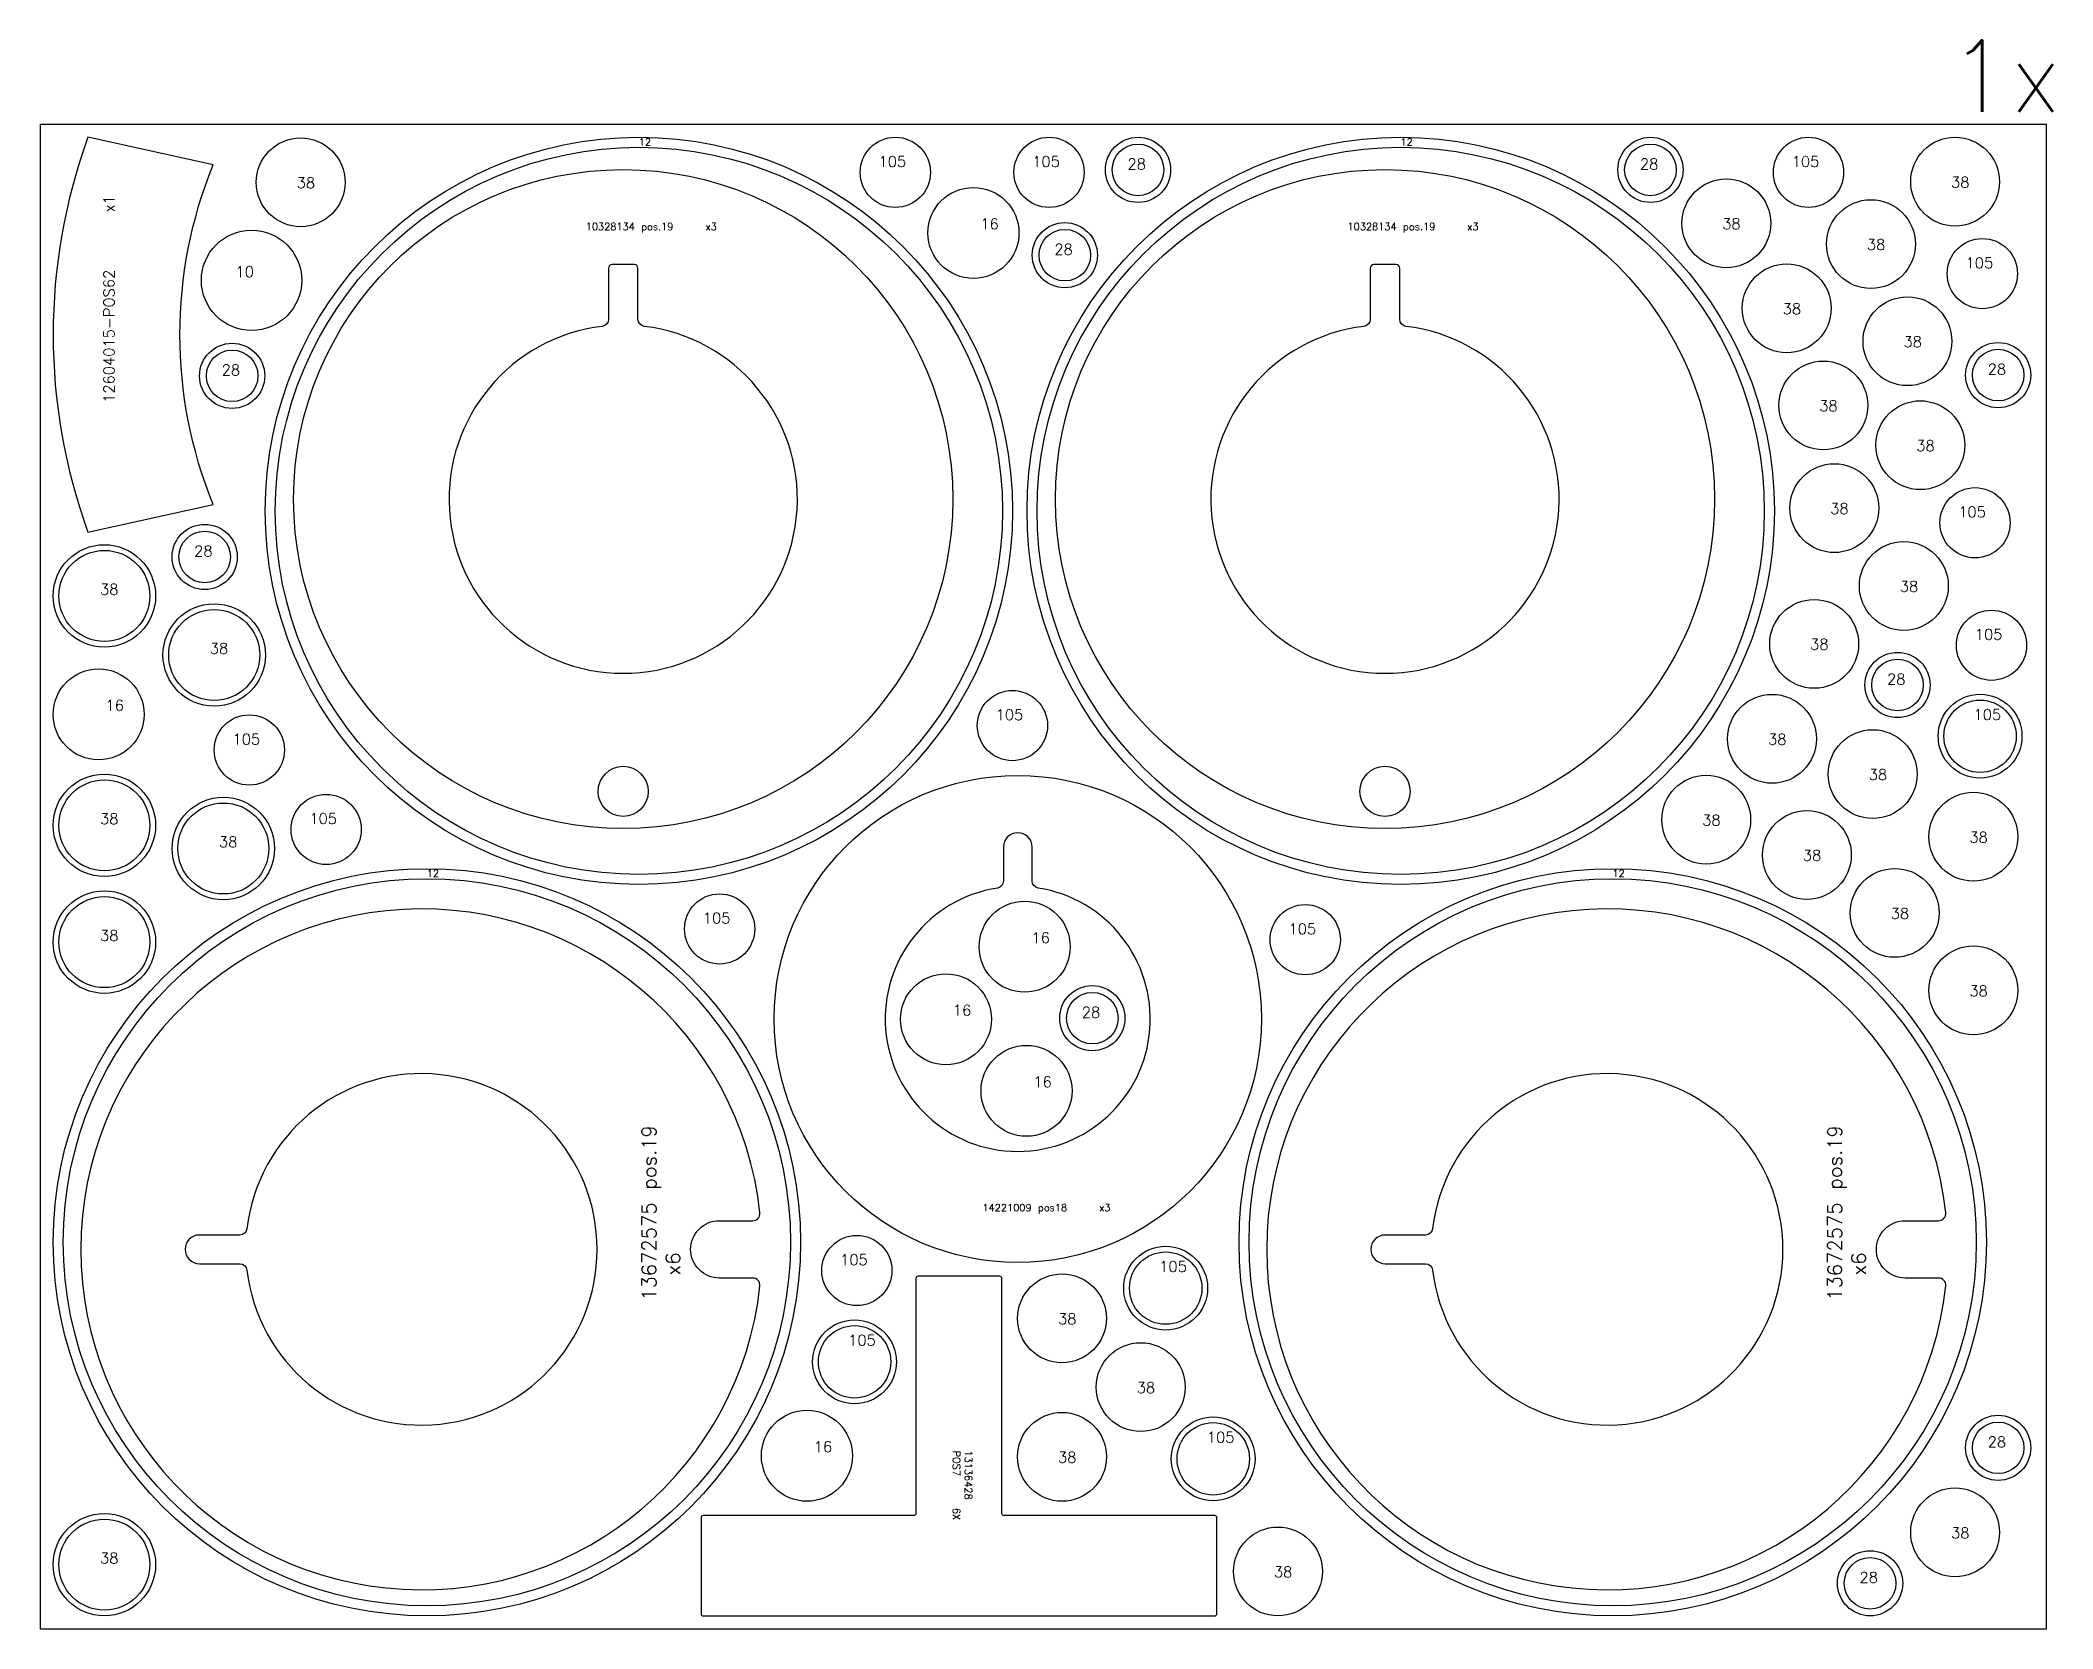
# Model space of a CAD drawing. Header units: millimetres. Extents: x 0 to 16240, y 0 to 2266.
# Drawn here: x 2940 to 5749, y 0 to 2217 of the extents above; entities that cross this region are included whole.
import ezdxf

# ---------------------------------------------------------------- set-up
doc = ezdxf.new("R2010")
doc.units = ezdxf.units.MM
for name, color, linetype in [('--NestedParts--', 7, 'Continuous'), ('sheet', 24, 'Continuous'), ('Texto', 7, 'Continuous')]:
    doc.layers.add(name, color=color, linetype=linetype)
doc.styles.get("Standard").update_dxf_attribs({"font": 'txt.shx'})

msp = doc.modelspace()

# ---------------------------------------------------------------- texts
at = {"insert": (5603, 2217.5), "char_height": 100, "attachment_point": 1}
msp.add_mtext_dynamic_manual_height_columns('1x', width=763.866, gutter_width=1, heights=[0], dxfattribs=at)
at = {"layer": 'Texto', "color": 3, "attachment_point": 1}
for s, insert, char_height, width in [('12', (3775.2, 2080.5), 10, 107.151), ('12', (4838.4, 2080.5), 10, 107.151), ('105', (4109.9, 2055.6), 15, 42.531), ('105', (4324.5, 2055.6), 15, 42.531), ('28', (4457.4, 2052.2), 15, 42.531), ('28', (5172.6, 2052.2), 15, 42.531), ('105', (5384.4, 2055.6), 15, 42.531), ('38', (3297.9, 2026), 15, 42.531), ('38', (5606.8, 2026.8), 15, 42.531), ('16', (4252, 1968.6), 15, 42.531), ('38', (5287.5, 1968.7), 15, 42.531), ('10328134 pos.19     x3', (3701.3, 1962.4), 10, 313.979), ('10328134 pos.19     x3', (4764.5, 1962.4), 10, 313.979), ('38', (5489.3, 1939.7), 15, 42.531), ('28', (4355.3, 1933.1), 15, 42.531), ('105', (5627.1, 1914.2), 15, 42.531), ('10', (3212.4, 1901.9), 15, 42.531), ('38', (5371.8, 1850.1), 15, 42.531), ('38', (5540.4, 1804.1), 15, 42.531), ('28', (3193.2, 1764.7), 15, 42.531), ('28', (5657.9, 1765.7), 15, 42.531), ('38', (5422.9, 1714.6), 15, 42.531), ('38', (5558.3, 1659), 15, 42.531), ('38', (5438.2, 1571.1), 15, 42.531), ('105', (5616.9, 1566.5), 15, 42.531), ('28', (3154.8, 1511.9), 15, 42.531), ('38', (5535.3, 1462.5), 15, 42.531), ('38', (3023.4, 1458.5), 15, 42.531), ('38', (5410.1, 1381.7), 15, 42.531), ('105', (5639.9, 1395.5), 15, 42.531), ('38', (3176.6, 1376), 15, 42.531), ('28', (5517.4, 1333.1), 15, 42.531), ('16', (3031.1, 1296.5), 15, 42.531), ('105', (4273.4, 1283.4), 15, 42.531), ('105', (5638.2, 1283.6), 15, 42.531), ('105', (3208.3, 1249.3), 15, 42.531), ('38', (5351.4, 1249.1), 15, 42.531), ('38', (5491.9, 1199.9), 15, 42.531), ('38', (3023.4, 1138.2), 15, 42.531), ('105', (3315.6, 1138.4), 15, 42.531), ('38', (5259.5, 1136.2), 15, 42.531), ('38', (3189.4, 1105.9), 15, 42.531), ('38', (5632.4, 1112.4), 15, 42.531), ('38', (5399.9, 1087), 15, 42.531), ('12', (3479.3, 1059.5), 10, 107.151), ('12', (5134.3, 1059.5), 10, 107.151), ('105', (3864.7, 999.5), 15, 42.531), ('105', (4682.1, 984.4), 15, 42.531), ('38', (5522.5, 1006.1), 15, 42.531), ('38', (3023.4, 975.2), 15, 42.531), ('16', (4323.5, 972.1), 15, 42.531), ('16', (4213.7, 870.9), 15, 42.531), ('38', (5632.4, 897.9), 15, 42.531), ('28', (4393.6, 868), 15, 42.531), ('16', (4326.1, 771), 15, 42.531), ('14221009 pos18     x3', (4255, 592.7), 10, 241.542), ('105', (4056.3, 522.7), 15, 42.531), ('105', (4501.7, 513.1), 15, 42.531), ('38', (4360.4, 440.1), 15, 42.531), ('105', (4067.5, 410.3), 15, 42.531), ('38', (4470.2, 344.1), 15, 42.531), ('16', (4019.6, 261.6), 15, 42.531), ('105', (4568.1, 274.9), 15, 42.531), ('28', (5657.9, 268.3), 15, 42.531), ('38', (4360.4, 246.8), 15, 42.531), ('38', (5606.8, 141.3), 15, 42.531), ('38', (3023.4, 106.2), 15, 42.531), ('38', (4661.8, 86.8), 15, 42.531), ('28', (5479.1, 79.2), 15, 42.531)]:
    msp.add_mtext(s, dxfattribs=dict(at, insert=insert, char_height=char_height, width=width))
for s, insert, char_height, width, rotation in [('12604015-POS62      x1', (3028.4, 1711.3), 15, 329.295, 90), ('13672575 pos.19    x6', (3779.7, 457.9), 20, 288.466, 90), ('13672575 pos.19    x6', (5434.6, 457.9), 20, 288.466, 90), ('13136428\\PPOS7^I^I6X', (4240.5, 248.8), 10, 133.411, 270)]:
    msp.add_mtext(s, dxfattribs=dict(at, insert=insert, char_height=char_height, width=width, rotation=rotation))

# ---------------------------------------------------------------- linework, layer by layer
at = {"layer": '--NestedParts--', "color": 7}
for points in [[(3006.6, 1531), (3181.4, 1569.5, -0.195939), (3181.4, 2043.5), (3006.6, 2082, 0.176445)], [(3733.1, 1899.4), (3733.1, 1828, -0.379245), (3724.3, 1818.1, 16.529667), (3782.9, 1818.1, -0.379245), (3774.1, 1828), (3774.1, 1899.4, 0.414214), (3769.1, 1904.4), (3738.1, 1904.4, 0.414214)], [(4796.3, 1899.4), (4796.3, 1828, -0.379245), (4787.5, 1818.1, 16.529667), (4846.1, 1818.1, -0.379245), (4837.3, 1828), (4837.3, 1899.4, 0.414214), (4832.3, 1904.4), (4801.3, 1904.4, 0.414214)], [(4275.8, 1034, 12.922616), (4332.7, 1034, -0.369664), (4324.3, 1043.9), (4324.3, 1091.2, 0.414214), (4304.3, 1111.2), (4304.3, 1111.2, 0.414214), (4284.3, 1091.2), (4284.3, 1043.9, -0.369664)], [(3944.4, 580.7, 18.54608), (3944.4, 478.5, 0.446132), (3934.5, 489.6), (3887.7, 489.6, -0.414214), (3847.7, 529.6), (3847.7, 529.6, -0.414214), (3887.7, 569.6), (3934.5, 569.6, 0.446132)], [(5599.4, 580.7, 18.54608), (5599.4, 478.5, 0.446132), (5589.5, 489.6), (5542.6, 489.6, -0.414214), (5502.6, 529.6), (5502.6, 529.6, -0.414214), (5542.6, 569.6), (5589.5, 569.6, 0.446132)], [(3228.4, 558.4, -0.380149), (3218.5, 549.6), (3162.2, 549.6, 0.414214), (3142.2, 529.6), (3142.2, 529.6, 0.414214), (3162.2, 509.6), (3218.5, 509.6, -0.380149), (3228.4, 500.8, 16.974421)], [(4883.3, 558.4, -0.380149), (4873.4, 549.6), (4817.1, 549.6, 0.414214), (4797.1, 529.6), (4797.1, 529.6, 0.414214), (4817.1, 509.6), (4873.4, 509.6, -0.380149), (4883.3, 500.8, 16.974421)], [(3862.2, 21, 0.414214), (3865.2, 18), (4579.2, 18, 0.414214), (4582.2, 21), (4582.2, 155, 0.414214), (4579.2, 158), (4285.2, 158, -0.414214), (4282.2, 161), (4282.2, 489, 0.414214), (4279.2, 492), (4165.2, 492, 0.414214), (4162.2, 489), (4162.2, 161, -0.414214), (4159.2, 158), (3865.2, 158, 0.414214), (3862.2, 155)]]:
    msp.add_lwpolyline(points, format="xyb", close=True, dxfattribs=at)
for centre, radius in [((3303.5, 2019.2), 62), ((3775.5, 1560.5), 521.5), ((4133.4, 2033), 49), ((4347.9, 2033), 49), ((4838.7, 1560.5), 521.5), ((4472.1, 2036.5), 45.5), ((5187.3, 2036.5), 45.5), ((5407.9, 2033), 49), ((5612.5, 2020), 62), ((3775.5, 1560.5), 507.5), ((4838.7, 1560.5), 507.5), ((4472.1, 2036.5), 36), ((5187.3, 2036.5), 36), ((3753.6, 1576.9), 460), ((4816.8, 1576.9), 460), ((5293.2, 1961.9), 62), ((4242.4, 1948.5), 63.5), ((5495, 1932.9), 62), ((3234.9, 1882.3), 70), ((4370, 1917.4), 45.5), ((4370, 1917.4), 36), ((5650.5, 1891.7), 49), ((5377.5, 1843.3), 62), ((5546, 1797.3), 62), ((3207.8, 1749), 45.5), ((3207.8, 1749), 36), ((5428.6, 1707.7), 62), ((5672.6, 1750), 45.5), ((5672.6, 1750), 36), ((5563.9, 1652.2), 62), ((5443.9, 1564.3), 62), ((5640.3, 1543.9), 49), ((3169.5, 1496.2), 45.5), ((3169.5, 1496.2), 36), ((5540.9, 1455.7), 62), ((3029.5, 1441.8), 71.5), ((3029.5, 1441.8), 63.5), ((5415.8, 1374.8), 62), ((3182.8, 1359.3), 71.5), ((3182.8, 1359.3), 63.5), ((5663.3, 1372.9), 49), ((5532.1, 1317.4), 45.5), ((5532.1, 1317.4), 36), ((3021.5, 1276.4), 63.5), ((4296.8, 1260.8), 49), ((5357, 1242.3), 62), ((5647.3, 1245.9), 58.5), ((5647.3, 1245.9), 50.5), ((3231.8, 1226.7), 49), ((5497.5, 1193), 62), ((3029.5, 1121.5), 71.5), ((3029.5, 1121.5), 63.5), ((3753.6, 1168.9), 35), ((4304.3, 851.2), 340), ((4816.8, 1168.9), 35), ((5265.1, 1129.4), 62), ((3195.5, 1089.2), 71.5), ((3195.5, 1089.2), 63.5), ((3339, 1115.8), 49), ((5638, 1105.6), 62), ((5405.6, 1080.2), 62), ((3479.6, 539.5), 521.5), ((3479.6, 539.5), 507.5), ((5134.6, 539.5), 521.5), ((5134.6, 539.5), 507.5), ((5528.2, 999.3), 62), ((3029.5, 958.5), 71.5), ((3029.5, 958.5), 63.5), ((3888.2, 976.9), 49), ((4313.9, 952.1), 63.5), ((4705.5, 961.9), 49), ((5638, 891.1), 62), ((4204.1, 850.8), 63.5), ((4408.3, 852.3), 45.5), ((4408.3, 852.3), 36), ((4316.5, 750.9), 63.5), ((4079.7, 500.1), 49), ((4510.7, 475.5), 58.5), ((4510.7, 475.5), 50.5), ((4366, 433.3), 62), ((4076.5, 372.6), 58.5), ((4076.5, 372.6), 50.5), ((4475.9, 337.3), 62), ((4010, 241.5), 63.5), ((4366, 240), 62), ((4577.1, 237.2), 58.5), ((4577.1, 237.2), 50.5), ((5672.6, 252.6), 45.5), ((5672.6, 252.6), 36), ((5612.5, 134.5), 62), ((3029.5, 89.5), 71.5), ((3029.5, 89.5), 63.5), ((4667.4, 80), 62), ((5493.8, 63.5), 45.5), ((5493.8, 63.5), 36)]:
    msp.add_circle(centre, radius, dxfattribs=at)
at = {"layer": 'sheet', "color": 7}
msp.add_lwpolyline([(2940, 0), (5740, 0), (5740, 2100), (2940, 2100)], close=True, dxfattribs=at)

msp.set_redraw_order([(e.dxf.handle, doc.entitydb.next_handle()) for e in msp.query("TEXT MTEXT ATTDEF DIMENSION ARC_DIMENSION")])  # texts and dimensions are drawn at this point

doc.saveas('drawing.dxf')
